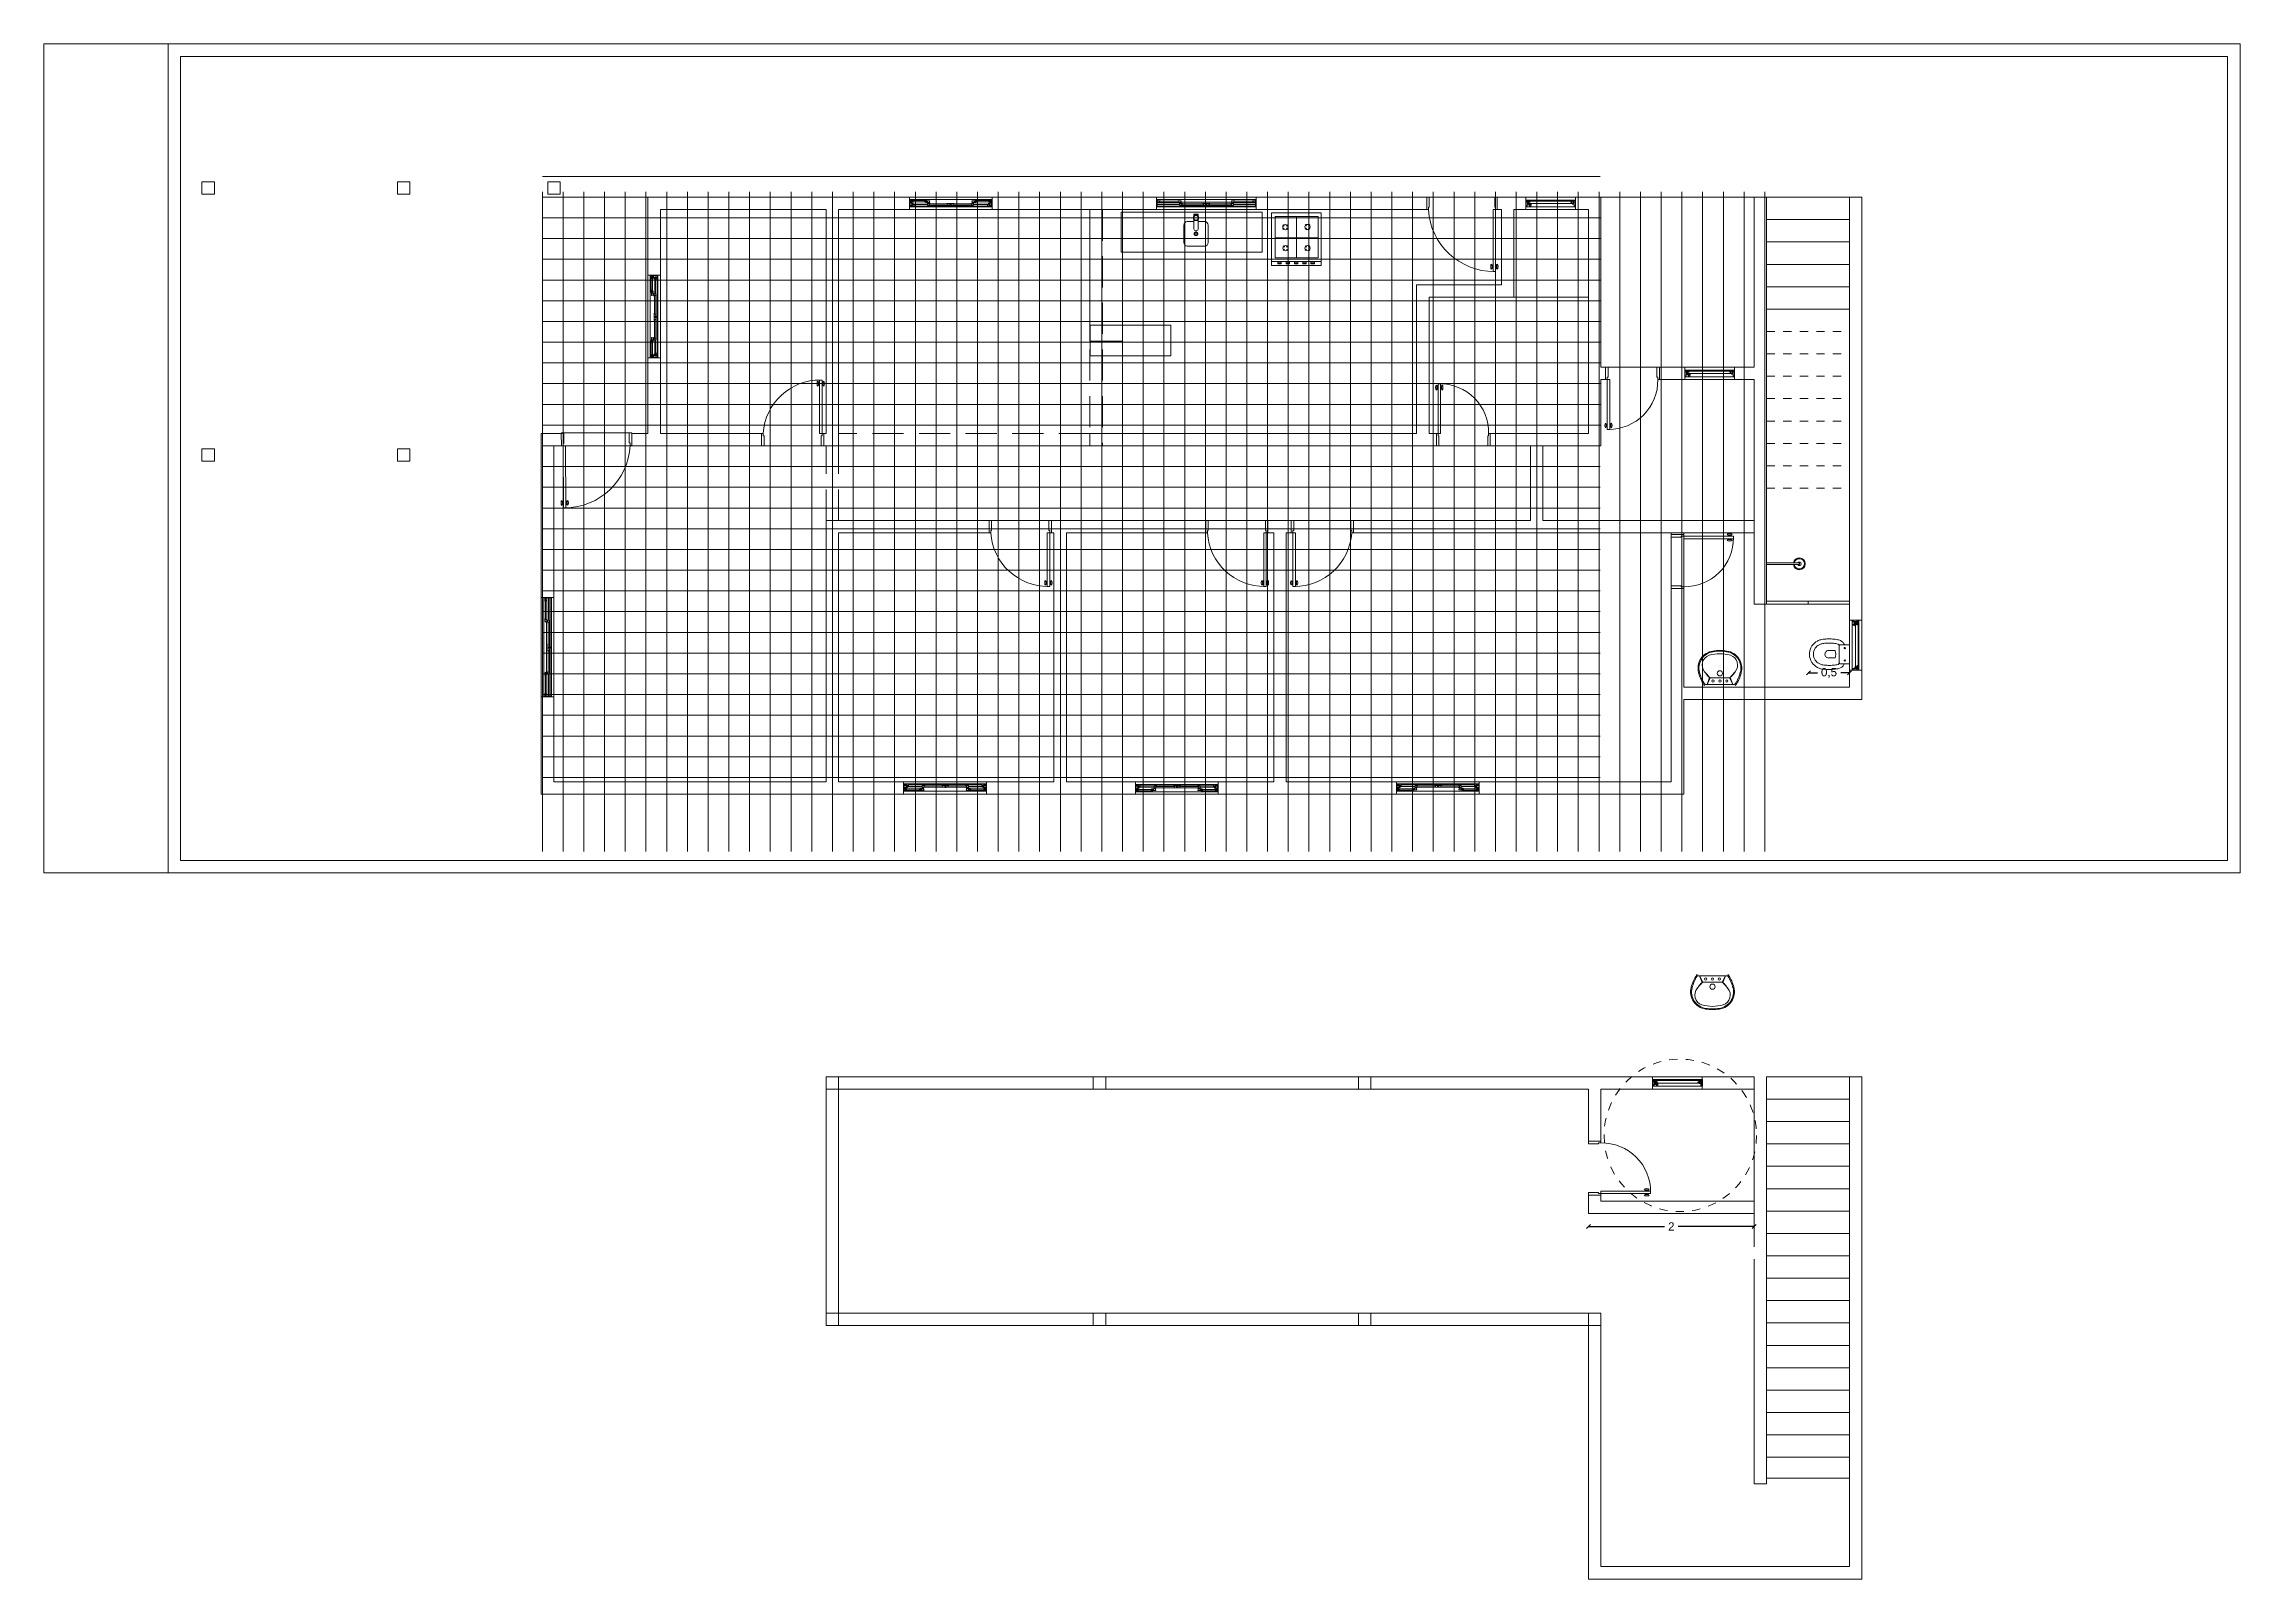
# Model space of a CAD drawing. Header units: metres. Extents: x 1628 to 1845, y 824 to 931.
# Drawn here: x 1803.65 to 1830.15, y 870.23 to 888.75 of the extents above; entities that cross this region are included whole.
import ezdxf

# ---------------------------------------------------------------- set-up
doc = ezdxf.new("R2010")
doc.units = ezdxf.units.M
doc.header["$LTSCALE"] = 0.15
for name, pattern in [('CONTINUO', [0]), ('HIDDEN', [0.375, 0.25, -0.125]), ('HIDDEN2', [0.1875, 0.125, -0.0625])]:
    doc.linetypes.add(name, pattern=pattern)
doc.layers.get('0').update_dxf_attribs({"lineweight": 0, "plot": 0})
doc.layers.get('Defpoints').update_dxf_attribs({"lineweight": 0})
for name, color, linetype, lineweight in [('Alvenaria', 170, 'Continuous', 0), ('Alvenaria ext', 5, 'Continuous', 5), ('Caixilho', 120, 'Continuous', 0), ('esquadrias', 2, 'Continuous', 0), ('Humanização', 108, 'Continuous', 0), ('JARDIM', 90, 'Continuous', 0)]:
    doc.layers.add(name, color=color, linetype=linetype, lineweight=lineweight)
doc.styles.get("Standard").update_dxf_attribs({"font": 'arial.ttf'})
doc.dimstyles.new('Lunardi', dxfattribs={"dimtxt": 0.1, "dimasz": 0.05, "dimexe": 0, "dimexo": 0.05, "dimgap": 0.05, "dimtad": 0, "dimzin": 9, "dimtxsty": 'Standard', "dimblk": 'OBLIQUE', "dimcen": 0, "dimse1": 1, "dimse2": 1, "dimclrd": 1, "dimclre": 1, "dimclrt": 1, "dimadec": 0, "dimazin": 0, "dimtfac": 1, "dimtmove": 1, "dimatfit": 2, "dimldrblk": 'OBLIQUE', "dimfxl": 1, "dimarcsym": 0})

msp = doc.modelspace()

# ---------------------------------------------------------------- blocks, each defined once
blk = doc.blocks.new('*U190')
at = {"layer": 'JARDIM', "ltscale": 10}
blk.add_line((0, 3.977, -0.15), (0, -3.977, -0.15), dxfattribs=at)
blk = doc.blocks.new('*U191')
at = {"layer": 'JARDIM', "color": 0, "linetype": 'ByBlock', "lineweight": -2}
for p in [(0, 0), (0.25, 0), (0.5, 0), (0.75, 0), (1, 0), (1.25, 0), (1.5, 0), (1.75, 0), (2, 0), (2.25, 0), (2.5, 0), (2.75, 0), (3, 0), (3.25, 0), (3.5, 0), (3.75, 0), (4, 0), (4.25, 0), (4.5, 0), (4.75, 0), (5, 0), (5.25, 0), (5.5, 0), (5.75, 0), (6, 0), (6.25, 0), (6.5, 0), (6.75, 0), (7, 0), (7.25, 0), (7.5, 0), (7.75, 0), (8, 0), (8.25, 0), (8.5, 0), (8.75, 0), (9, 0), (9.25, 0), (9.5, 0), (9.75, 0), (10, 0), (10.25, 0), (10.5, 0), (10.75, 0), (11, 0), (11.25, 0), (11.5, 0), (11.75, 0), (12, 0), (12.25, 0), (12.5, 0), (12.75, 0), (13, 0), (13.25, 0), (13.5, 0), (13.75, 0), (14, 0), (14.25, 0), (14.5, 0), (14.75, 0)]:
    blk.add_blockref('*U190', p, dxfattribs=at)
blk = doc.blocks.new('*U192')
at = {"layer": 'JARDIM', "ltscale": 10}
blk.add_line((6.382, 0, -0.15), (-6.382, 0, -0.15), dxfattribs=at)
blk = doc.blocks.new('*U193')
at = {"layer": 'JARDIM', "color": 0, "linetype": 'ByBlock', "lineweight": -2}
for p in [(0, 0), (0, -0.25), (0, -0.5), (0, -0.75), (0, -1), (0, -1.25), (0, -1.5), (0, -1.75), (0, -2), (0, -2.25), (0, -2.5), (0, -2.75), (0, -3), (0, -3.25), (0, -3.5), (0, -3.75), (0, -4), (0, -4.25), (0, -4.5), (0, -4.75), (0, -5), (0, -5.25), (0, -5.5), (0, -5.75), (0, -6), (0, -6.25), (0, -6.5), (0, -6.75), (0, -7), (0, -7.25)]:
    blk.add_blockref('*U192', p, dxfattribs=at)
blk = doc.blocks.new('porta060a')
at = {"layer": 'Caixilho'}
for p, q in [((0.15, 0.63), (0.12, 0.63)), ((0.12, 0.63), (0.12, 0.63)), ((0.12, 0.63), (0.12, 0.62))]:
    blk.add_line(p, q, dxfattribs=at)
for points in [[(0.12, 0.62), (0, 0.62), (0, 0.65), (0.15, 0.65), (0.15, 0.63)], [(0.12, 0.03), (0, 0.03), (0, 0), (0.15, 0), (0.15, 0.02)], [(0.12, 0.03), (0.12, 0.02), (0.15, 0.02)]]:
    blk.add_lwpolyline(points, dxfattribs=at)
for points in [[(0.15, 0.02), (0.15, 0.05), (0.75, 0.05), (0.75, 0.02)], [(0.679, 0.05), (0.729, 0.05), (0.729, 0.055), (0.679, 0.055)], [(0.679, 0.02), (0.729, 0.02), (0.729, 0.015), (0.679, 0.015)], [(0.71, 0.055), (0.698, 0.055), (0.698, 0.063), (0.71, 0.063)], [(0.71, 0.015), (0.698, 0.015), (0.698, 0.007), (0.71, 0.007)]]:
    blk.add_lwpolyline(points, close=True, dxfattribs=at)
blk.add_arc((0.162, 0.042), 0.588, 359.2687, 91.2108, dxfattribs=at)
blk.add_ellipse((0.704, 0.071), major_axis=(-0.0297, 0), ratio=0.275862, dxfattribs=at)
at = {"layer": 'Caixilho', "extrusion": (0, 0, -1)}
blk.add_ellipse((0.704, -0.001), major_axis=(-0.0297, 0), ratio=0.275862, dxfattribs=at)
blk = doc.blocks.new('porta070a')
at = {"layer": 'Caixilho'}
for p, q in [((0.15, 0.73), (0.12, 0.73)), ((0.12, 0.73), (0.12, 0.73)), ((0.12, 0.73), (0.12, 0.72))]:
    blk.add_line(p, q, dxfattribs=at)
for points in [[(0.12, 0.72), (0, 0.72), (0, 0.75), (0.15, 0.75), (0.15, 0.73)], [(0.12, 0.03), (0, 0.03), (0, 0), (0.15, 0), (0.15, 0.02)], [(0.12, 0.03), (0.12, 0.02), (0.15, 0.02)]]:
    blk.add_lwpolyline(points, dxfattribs=at)
for points in [[(0.15, 0.02), (0.15, 0.05), (0.795, 0.05), (0.795, 0.02)], [(0.726, 0.05), (0.776, 0.05), (0.776, 0.055), (0.726, 0.055)], [(0.726, 0.02), (0.776, 0.02), (0.776, 0.015), (0.726, 0.015)], [(0.757, 0.055), (0.745, 0.055), (0.745, 0.063), (0.757, 0.063)], [(0.757, 0.015), (0.745, 0.015), (0.745, 0.007), (0.757, 0.007)]]:
    blk.add_lwpolyline(points, close=True, dxfattribs=at)
blk.add_arc((0.106, 0.042), 0.689, 359.3762, 86.3751, dxfattribs=at)
blk.add_ellipse((0.751, 0.071), major_axis=(-0.0297, 0), ratio=0.275862, dxfattribs=at)
at = {"layer": 'Caixilho', "extrusion": (0, 0, -1)}
blk.add_ellipse((0.751, -0.001), major_axis=(-0.0297, 0), ratio=0.275862, dxfattribs=at)
blk = doc.blocks.new('JCB4F_CS100')
for p, q in [((0, 90), (1000, 90)), ((1000, 0), (0, 0)), ((7, 82), (29, 82)), ((29, 82), (7, 82)), ((7, 69), (28, 69)), ((46, 62), (225, 62)), ((46, 56), (225, 56)), ((46, 13), (178, 13)), ((57, 82), (943, 82)), ((247, 67), (472, 67)), ((247, 50), (472, 50)), ((783, 62), (954, 62)), ((783, 56), (954, 56)), ((954, 13), (822, 13)), ((971, 82), (993, 82)), ((993, 69), (972, 69))]:
    blk.add_line(p, q)
for points in [[(7, 36), (17, 36), (17, 37), (7, 37), (7, 82), (20, 82), (20, 84), (7, 84), (7, 84), (6, 84), (1, 84), (1, 89), (6, 89), (7, 88), (7, 89), (7, 90), (0, 90), (0, 77), (1, 77), (1, 82), (6, 82), (6, 8), (1, 8), (1, 13), (0, 13), (0, 0), (7, 0), (7, 1), (7, 2), (6, 1), (1, 1), (1, 6), (6, 6), (7, 6), (7, 6), (7, 17), (17, 17), (17, 18), (7, 18)], [(993, 36), (983, 36), (983, 37), (993, 37), (993, 82), (980, 82), (980, 84), (993, 84), (993, 84), (994, 84), (999, 84), (999, 89), (994, 89), (993, 88), (993, 89), (993, 90), (1000, 90), (1000, 77), (999, 77), (999, 82), (994, 82), (994, 8), (999, 8), (999, 13), (1000, 13), (1000, 0), (993, 0), (993, 1), (993, 2), (994, 1), (999, 1), (999, 6), (994, 6), (993, 6), (993, 6), (993, 17), (983, 17), (983, 18), (993, 18)]]:
    blk.add_lwpolyline(points, close=True)
for points in [[(7, 45), (43, 45, 0.357337), (45, 47, 0.099331), (45, 67, 0.357337), (43, 69), (33, 69)], [(35, 69), (33, 69), (33, 85), (35, 85), (35, 84, 0.453094), (37, 83), (54, 85, -0.453094), (57, 82), (57, 72, -0.453094), (54, 69), (37, 71, 0.453094), (35, 70), (35, 69)], [(965, 69), (967, 69), (967, 85), (965, 85), (965, 84, -0.453094), (963, 83), (946, 85, 0.453094), (943, 82), (943, 72, 0.453094), (946, 69), (963, 71, -0.453094), (965, 70), (965, 69)], [(993, 45), (957, 45, -0.357337), (955, 47, -0.099331), (955, 67, -0.357337), (957, 69), (967, 69)]]:
    blk.add_lwpolyline(points, format="xyb")
for points in [[(19, 36), (21, 36), (21, 32), (23, 32), (23, 33), (22, 33), (22, 36), (27, 36), (27, 33), (26, 33), (26, 32), (29, 32), (29, 37), (17, 37), (17, 35), (16, 35), (16, 36), (13, 36), (10, 35, 1), (10, 33), (14, 34), (17, 34), (17, 19), (14, 19), (10, 20, 1), (10, 19), (13, 18), (16, 18), (16, 18), (17, 18), (17, 17), (19, 17)], [(205, 34), (203, 34), (203, 31), (201, 31), (201, 32), (202, 32), (202, 34), (196, 34), (196, 32), (198, 32), (198, 31), (195, 31), (195, 35), (206, 35), (206, 34), (208, 34), (208, 34), (210, 34), (214, 33, -1), (214, 32), (210, 33), (206, 33), (206, 18), (210, 18), (214, 19, -1), (214, 18), (210, 17), (208, 17), (208, 17), (206, 17), (206, 15), (205, 15)], [(236, 44), (236, 43), (234, 43), (234, 42), (240, 42), (240, 43), (239, 43), (239, 44), (244, 44, -0.414214), (248, 41), (246, 41), (246, 41, 0.414214), (244, 43), (241, 43), (241, 17), (244, 17, 0.414214), (246, 19), (246, 19), (248, 19), (248, 19, -0.414214), (244, 15), (206, 15), (206, 17), (218, 17), (218, 34), (206, 34), (206, 35), (240, 35), (240, 40), (233, 41), (233, 42), (227, 43, -0.957391), (227, 44)], [(239, 40, 0.957391), (239, 41), (233, 42, -0.388979), (233, 42), (233, 43, 0.39085), (232, 44), (227, 44, -0.39085), (226, 45), (226, 48, -0.414214), (227, 49), (259, 49), (259, 50), (247, 50), (247, 67), (259, 67), (259, 69), (225, 69), (225, 42, 0.414214), (226, 40), (227, 40), (227, 41), (226, 41), (226, 42), (232, 42), (232, 41), (230, 41), (230, 40)], [(495, 50), (497, 48, 0.668179), (498, 48), (498, 54), (499, 54), (499, 53), (501, 53), (501, 54, -0.668179), (502, 54), (503, 53), (507, 54, -1), (507, 53), (499, 51), (499, 47), (497, 47), (495, 49), (460, 49), (460, 50), (472, 50), (472, 67), (460, 67), (460, 69), (495, 69), (497, 71), (499, 71), (499, 66), (507, 64, -1), (507, 63), (503, 64), (502, 63, -0.668179), (501, 63), (501, 64), (499, 65), (499, 63), (498, 63), (498, 69, 0.668179), (497, 69), (495, 67)], [(509, 69), (509, 66), (508, 66), (508, 67), (507, 67), (507, 68), (508, 68), (508, 69), (502, 69), (502, 68), (504, 68), (504, 67), (501, 67), (501, 71), (510, 71), (512, 69), (547, 69), (547, 67), (535, 67), (535, 50), (547, 50), (547, 49), (512, 49), (510, 47), (501, 47), (501, 50), (504, 50), (504, 49), (502, 49), (502, 48), (508, 48), (508, 49), (507, 49), (507, 50), (508, 50), (508, 52), (509, 52), (509, 48, 0.668179), (510, 48), (512, 50), (512, 67), (510, 69, 0.668179)], [(748, 50), (760, 50), (760, 67), (748, 67), (748, 69), (783, 69), (783, 42, -0.414214), (781, 40), (780, 40), (780, 41), (781, 41), (781, 42), (776, 42), (776, 41), (777, 41), (777, 40), (768, 40, -0.957391), (768, 41), (774, 42, 0.388979), (775, 42), (775, 43, -0.39085), (775, 44), (781, 44, 0.39085), (781, 45), (781, 48, 0.414214), (781, 49), (748, 49)], [(764, 44), (764, 43), (766, 43), (766, 42), (760, 42), (760, 43), (761, 43), (761, 44), (756, 44, 0.414214), (753, 41), (754, 41), (754, 41, -0.414214), (756, 43), (759, 43), (759, 17), (756, 17, -0.414214), (754, 19), (754, 19), (753, 19), (753, 19, 0.414214), (756, 15), (794, 15), (794, 17), (782, 17), (782, 34), (794, 34), (794, 35), (760, 35), (760, 40), (767, 41), (767, 42), (773, 43, 0.957391), (773, 44)], [(795, 34), (797, 34), (797, 31), (799, 31), (799, 32), (798, 32), (798, 34), (804, 34), (804, 32), (802, 32), (802, 31), (805, 31), (805, 35), (794, 35), (794, 34), (792, 34), (792, 34), (790, 34), (786, 33, 1), (786, 32), (790, 33), (794, 33), (794, 18), (790, 18), (786, 19, 1), (786, 18), (790, 17), (792, 17), (792, 17), (794, 17), (794, 15), (795, 15)], [(981, 36), (979, 36), (979, 32), (977, 32), (977, 33), (978, 33), (978, 36), (973, 36), (973, 33), (974, 33), (974, 32), (971, 32), (971, 37), (983, 37), (983, 35), (984, 35), (984, 36), (987, 36), (990, 35, -1), (990, 33), (986, 34), (983, 34), (983, 19), (986, 19), (990, 20, -1), (990, 19), (987, 18), (984, 18), (984, 18), (983, 18), (983, 17), (981, 17)]]:
    blk.add_lwpolyline(points, format="xyb", close=True)
for points in [[(21, 29), (46, 29), (46, 25), (45, 25), (45, 28), (34, 28), (34, 14), (45, 14), (45, 17), (46, 17), (46, 13), (13, 13), (13, 14)], [(13, 14), (23, 14), (23, 28), (21, 28), (21, 29)], [(33, 47), (29, 47), (29, 85), (33, 85), (33, 47)], [(178, 29), (46, 29)], [(211, 14), (201, 14), (201, 28), (203, 28), (203, 29), (178, 29), (178, 25), (179, 25), (179, 28), (190, 28), (190, 14), (179, 14), (179, 17), (178, 17), (178, 13), (211, 13), (211, 14)], [(535, 67), (760, 67)], [(535, 50), (760, 50)], [(789, 14), (799, 14), (799, 28), (797, 28), (797, 29), (822, 29), (822, 25), (821, 25), (821, 28), (810, 28), (810, 14), (821, 14), (821, 17), (822, 17), (822, 13), (789, 13), (789, 14)], [(822, 29), (954, 29)], [(979, 29), (954, 29), (954, 25), (955, 25), (955, 28), (966, 28), (966, 14), (955, 14), (955, 17), (954, 17), (954, 13), (987, 13), (987, 14)], [(967, 47), (971, 47), (971, 85), (967, 85), (967, 47)], [(987, 14), (977, 14), (977, 28), (979, 28), (979, 29)]]:
    blk.add_lwpolyline(points)
blk = doc.blocks.new('JCS4F_CS120')
for p, q in [((0, 90), (1200, 90)), ((1200, 0), (0, 0)), ((7, 82), (1193, 82)), ((7, 62), (274, 62)), ((7, 56), (274, 56)), ((926, 62), (1193, 62)), ((926, 56), (1193, 56))]:
    blk.add_line(p, q)
for points in [[(7, 36), (17, 36), (17, 37), (7, 37), (7, 82), (20, 82), (20, 84), (7, 84), (7, 84), (6, 84), (1, 84), (1, 89), (6, 89), (7, 88), (7, 89), (7, 90), (0, 90), (0, 77), (1, 77), (1, 82), (6, 82), (6, 8), (1, 8), (1, 13), (0, 13), (0, 0), (7, 0), (7, 1), (7, 2), (6, 1), (1, 1), (1, 6), (6, 6), (7, 6), (7, 6), (7, 17), (17, 17), (17, 18), (7, 18)], [(1193, 36), (1183, 36), (1183, 37), (1193, 37), (1193, 82), (1180, 82), (1180, 84), (1193, 84), (1193, 84), (1194, 84), (1199, 84), (1199, 89), (1194, 89), (1193, 88), (1193, 89), (1193, 90), (1200, 90), (1200, 77), (1199, 77), (1199, 82), (1194, 82), (1194, 8), (1199, 8), (1199, 13), (1200, 13), (1200, 0), (1193, 0), (1193, 1), (1193, 2), (1194, 1), (1199, 1), (1199, 6), (1194, 6), (1193, 6), (1193, 6), (1193, 17), (1183, 17), (1183, 18), (1193, 18)]]:
    blk.add_lwpolyline(points, close=True)
for points in [[(13, 18), (16, 18), (16, 18), (17, 18), (17, 17), (46, 17), (46, 18), (44, 18), (44, 21), (43, 21), (43, 18), (35, 18), (35, 36), (43, 36), (43, 33), (44, 33), (44, 36), (46, 36), (46, 37), (17, 37), (17, 35), (16, 35), (16, 36), (13, 36), (10, 35, 1), (10, 33), (14, 34), (19, 34), (19, 36), (34, 36), (34, 18), (19, 18), (19, 19), (14, 19), (10, 20, 1), (10, 19)], [(286, 45), (286, 44), (284, 44), (284, 43), (290, 43), (290, 44), (289, 44), (289, 45), (294, 45, -0.414214), (298, 42), (296, 42), (296, 42, 0.414214), (294, 44), (291, 44), (291, 18), (294, 18, 0.414214), (296, 20), (296, 20), (298, 20), (298, 20, -0.414214), (294, 17), (256, 17), (256, 18), (268, 18), (268, 36), (256, 36), (256, 37), (290, 37), (290, 41), (283, 42), (283, 44), (276, 44, -0.957391), (276, 45)], [(602, 63, 0.662016), (602, 63), (603, 64), (607, 63, 1.000039), (608, 64), (599, 66), (599, 70, 0.414342), (599, 71), (598, 71, 0.198923), (597, 70), (595, 69, -0.198886), (595, 69), (561, 69, 0.414214), (560, 68), (560, 65), (561, 65), (561, 67), (572, 67), (572, 50), (561, 50), (561, 53), (560, 53), (560, 49, 0.414214), (561, 49), (595, 49, -0.198886), (595, 48), (597, 47, 0.198923), (598, 47), (599, 47, 0.414342), (599, 47), (599, 51), (608, 53, 1.000039), (607, 54), (603, 53), (602, 54, 0.662016), (602, 54), (602, 53), (599, 53), (599, 54), (599, 54, 0.414075), (598, 54), (598, 49, -0.668231), (597, 48), (595, 50), (595, 67), (597, 69, -0.668231), (598, 69), (598, 64, 0.414075), (599, 63), (599, 63), (599, 65), (602, 64)], [(891, 67), (891, 65), (890, 65), (890, 69), (890, 69), (926, 69), (926, 42, -0.414214), (924, 40), (923, 40), (923, 41), (924, 41), (924, 42), (919, 42), (919, 41), (920, 41), (920, 40), (911, 40, -0.957391), (911, 41), (917, 42, 0.388979), (918, 42), (918, 43, -0.39085), (918, 44), (924, 44, 0.39085), (924, 45), (924, 48, 0.414214), (924, 49), (890, 49), (890, 53), (891, 53), (891, 50), (903, 50), (903, 67)], [(914, 45), (914, 44), (916, 44), (916, 43), (910, 43), (910, 44), (911, 44), (911, 45), (906, 45, 0.414214), (902, 42), (904, 42), (904, 42, -0.414214), (906, 44), (909, 44), (909, 18), (906, 18, -0.414214), (904, 20), (904, 20), (902, 20), (902, 20, 0.414214), (906, 17), (944, 17), (944, 18), (932, 18), (932, 36), (944, 36), (944, 37), (910, 37), (910, 41), (917, 42), (917, 44), (923, 44, 0.957391), (923, 45)], [(1187, 18), (1184, 18), (1184, 18), (1183, 18), (1183, 17), (1154, 17), (1154, 18), (1156, 18), (1156, 21), (1157, 21), (1157, 18), (1165, 18), (1165, 36), (1157, 36), (1157, 33), (1156, 33), (1156, 36), (1154, 36), (1154, 37), (1183, 37), (1183, 35), (1184, 35), (1184, 36), (1187, 36), (1190, 35, -1), (1190, 33), (1186, 34), (1181, 34), (1181, 36), (1166, 36), (1166, 18), (1181, 18), (1181, 19), (1186, 19), (1190, 20, -1), (1190, 19)]]:
    blk.add_lwpolyline(points, format="xyb", close=True)
for points in [[(44, 36), (268, 36)], [(268, 18), (44, 18)], [(291, 31), (909, 31)], [(560, 67), (311, 67)], [(560, 50), (311, 50)], [(892, 67), (648, 67)], [(892, 50), (648, 50)], [(1156, 36), (932, 36)], [(932, 18), (1156, 18)]]:
    blk.add_lwpolyline(points)
blk.add_lwpolyline([(274, 67), (274, 42), (274, 42, 0.414214), (276, 40), (276, 40), (277, 40), (277, 40, 0.29569), (277, 41), (277, 41), (277, 41), (276, 41), (276, 42), (282, 42), (282, 41), (280, 41), (280, 41), (280, 41, 0.414214), (281, 40), (281, 40), (289, 40), (289, 40, 0.84382), (289, 41), (289, 41), (283, 42), (283, 42, -0.388156), (283, 42), (283, 42), (283, 43), (283, 43, 0.39164), (282, 44), (282, 44), (276, 44), (276, 44, -0.39164), (275, 45), (275, 45), (275, 48, -0.414214), (276, 49), (310, 49), (310, 49, 0.407557), (311, 49), (311, 49), (311, 53), (309, 53), (309, 50), (299, 50), (299, 67), (309, 67), (309, 65), (311, 65), (311, 68), (311, 68, 0.414214), (310, 69), (310, 69), (276, 69), (276, 69, 0.414214), (274, 67)], format="xyb")
at = {"linetype": 'Continuous', "flags": 128}
blk.add_lwpolyline([(613, 50), (613, 67), (611, 69, 0.668182), (610, 69), (610, 66), (608, 66), (608, 67), (608, 67, -0.414214), (607, 68), (607, 68), (608, 68), (608, 69), (603, 69), (603, 68), (604, 68), (604, 68, -0.414214), (604, 67, 0.000022), (602, 67, -0.414266), (602, 68), (602, 70, -0.41423), (602, 71), (610, 71, -0.198925), (611, 70), (612, 69, 0.19891), (613, 69), (647, 69, -0.414229), (648, 68), (648, 65), (646, 65), (646, 67), (636, 67), (636, 50), (646, 50), (646, 53), (648, 53), (648, 49, -0.414214), (647, 49), (613, 49, 0.198953), (612, 48, -0.000079), (611, 47, -0.198864), (610, 47), (602, 47, -0.414214), (602, 47), (602, 50, -0.414214), (602, 50), (604, 50, -0.414229), (604, 50), (604, 49), (603, 49), (603, 48), (608, 48), (608, 49), (607, 49), (607, 50, -0.414214), (608, 50), (608, 50), (608, 52), (610, 52), (610, 48, 0.668231), (611, 48)], format="xyb", close=True, dxfattribs=at)
blk = doc.blocks.new('porta080a')
at = {"layer": 'Caixilho'}
for p, q in [((0.15, 0.83), (0.12, 0.83)), ((0.12, 0.83), (0.12, 0.83)), ((0.12, 0.83), (0.12, 0.82))]:
    blk.add_line(p, q, dxfattribs=at)
for points in [[(0.12, 0.82), (0, 0.82), (0, 0.85), (0.15, 0.85), (0.15, 0.83)], [(0.12, 0.03), (0, 0.03), (0, 0), (0.15, 0), (0.15, 0.02)], [(0.12, 0.03), (0.12, 0.02), (0.15, 0.02)]]:
    blk.add_lwpolyline(points, dxfattribs=at)
for points in [[(0.15, 0.02), (0.15, 0.05), (0.895, 0.05), (0.895, 0.02)], [(0.812, 0.05), (0.862, 0.05), (0.862, 0.055), (0.812, 0.055)], [(0.812, 0.02), (0.862, 0.02), (0.862, 0.015), (0.812, 0.015)], [(0.843, 0.055), (0.831, 0.055), (0.831, 0.063), (0.843, 0.063)], [(0.843, 0.015), (0.831, 0.015), (0.831, 0.007), (0.843, 0.007)]]:
    blk.add_lwpolyline(points, close=True, dxfattribs=at)
blk.add_arc((0.107, 0.042), 0.789, 359.4551, 86.8474, dxfattribs=at)
blk.add_ellipse((0.837, 0.071), major_axis=(-0.0297, 0), ratio=0.275862, dxfattribs=at)
at = {"layer": 'Caixilho', "extrusion": (0, 0, -1)}
blk.add_ellipse((0.837, -0.001), major_axis=(-0.0297, 0), ratio=0.275862, dxfattribs=at)
blk = doc.blocks.new('JMA_CL060')
for p, q in [((0, 0), (0, 600)), ((13, 600), (67, 600)), ((39, 66), (39, 557)), ((69, 27), (69, 571)), ((80, 0), (80, 600)), ((39, 523), (39, 523)), ((0, 0), (80, 0)), ((37, 63), (37, 64)), ((37, 63), (37, 64)), ((44, 27), (63, 27)), ((65, 17), (65, 26))]:
    blk.add_line(p, q)
blk.add_lwpolyline([(37, 562), (37, 562), (37, 564), (36, 564), (36, 563), (33, 563), (33, 569), (36, 569), (36, 567), (37, 567), (37, 570), (33, 570), (33, 583), (37, 583), (37, 579), (39, 579), (39, 580), (38, 580), (38, 583), (43, 583), (43, 580), (42, 580), (42, 579), (45, 579), (45, 583), (72, 583), (72, 570, 1.974147), (74, 569), (74, 593), (74, 594), (74, 594), (74, 599), (79, 599), (79, 594), (78, 594), (79, 593), (80, 593), (80, 600), (67, 600), (67, 599), (72, 599), (72, 584), (59, 584, -0.469413), (58, 585, 0.206251), (57, 588, 0.239932), (57, 588), (56, 588, 0.654961), (55, 587, -0.12117), (56, 586), (56, 586, -0.115143), (56, 586), (56, 586, -0.265542), (54, 584), (54, 584, -0.115143), (53, 584), (53, 584, -0.265542), (52, 586), (52, 586, -0.115143), (52, 586), (52, 586, -0.12117), (53, 587, 0.654961), (52, 588), (51, 588, 0.239932), (51, 588, 0.206251), (50, 585, -0.469413), (49, 584), (22, 584, -0.469413), (21, 585, 0.206251), (20, 588, 0.239932), (20, 588), (19, 588, 0.654961), (19, 587, -0.12117), (19, 586), (19, 586, -0.115143), (19, 586), (19, 586, -0.265542), (18, 584), (18, 584, -0.115143), (17, 584), (17, 584, -0.265542), (15, 586), (15, 586, -0.115143), (15, 586), (15, 586, -0.12117), (16, 587, 0.654961), (15, 588), (15, 588, 0.239932), (14, 588, 0.206251), (13, 585, -0.469413), (12, 584), (8, 584), (8, 599), (13, 599), (13, 600), (0, 600), (0, 593), (1, 593), (2, 594), (1, 594), (1, 599), (6, 599), (6, 594), (6, 594), (6, 593), (6, 583), (32, 583), (32, 562), (32, 562)], format="xyb")
for points in [[(60, 545), (68, 545), (68, 571), (68, 571), (68, 571), (44, 571, 0.414214), (39, 566), (39, 557), (40, 557), (40, 545), (48, 545), (48, 546), (42, 546), (42, 557), (66, 557), (66, 546), (60, 546), (60, 545)], [(36, 36), (36, 35), (37, 35), (37, 38), (30, 38), (30, 17), (6, 17), (6, 7), (6, 6), (6, 6), (6, 1), (1, 1), (1, 6), (2, 6), (1, 7), (0, 7), (0, 0), (13, 0), (13, 1), (8, 1), (8, 16), (12, 16, -0.469413), (13, 15, 0.206251), (14, 12, 0.239932), (15, 12), (15, 12, 0.654961), (16, 13, -0.12117), (15, 14), (15, 14, -0.115143), (15, 14), (15, 14, -0.265542), (17, 16), (17, 16, -0.115143), (18, 16), (18, 16, -0.265542), (19, 14), (19, 14, -0.115143), (19, 14), (19, 14, -0.12117), (19, 13, 0.654961), (19, 12), (20, 12, 0.239932), (20, 12, 0.206251), (21, 15, -0.469413), (22, 16), (49, 16, -0.469413), (50, 15, 0.206251), (51, 12, 0.239932), (51, 12), (52, 12, 0.654961), (53, 13, -0.12117), (52, 14), (52, 14, -0.115143), (52, 14), (52, 14, -0.265542), (53, 16), (53, 16, -0.115143), (54, 16), (54, 16, -0.265542), (56, 14), (56, 14, -0.115143), (56, 14), (56, 14, -0.12117), (55, 13, 0.654961), (56, 12), (57, 12, 0.239932), (57, 12, 0.206251), (58, 15, -0.469413), (59, 16), (64, 16), (64, 6), (72, 6), (72, 1), (67, 1), (67, 0), (80, 0), (80, 7), (79, 7), (78, 6), (79, 6), (79, 1), (74, 1), (74, 6), (74, 6), (74, 7), (65, 7), (65, 17), (31, 17), (31, 30), (37, 30), (37, 32), (36, 32), (36, 31), (31, 31), (31, 36)], [(40, 41), (40, 53), (40, 65, 0.414214), (39, 66), (33, 66, 0.414214), (32, 65), (32, 64), (37, 64), (37, 44), (32, 44), (32, 42, 0.414214), (33, 41), (39, 41)]]:
    blk.add_lwpolyline(points, format="xyb", close=True)
for points in [[(68, 571), (69, 571)], [(21, 46), (5, 46), (5, 61), (21, 61)], [(32, 45), (28, 45), (28, 36), (30, 35), (30, 30), (27, 27), (22, 27), (21, 45), (21, 63), (32, 63)], [(32, 63), (32, 44), (32, 44), (32, 63), (32, 63), (37, 63), (37, 44), (32, 44)], [(39, 41), (39, 27), (42, 27), (42, 28), (40, 28), (40, 30), (66, 30), (66, 28), (64, 28), (64, 27), (68, 27), (68, 53), (60, 53), (60, 53), (60, 52), (66, 52), (66, 41), (42, 41), (42, 52), (48, 52), (48, 53), (40, 53)]]:
    blk.add_lwpolyline(points)
blk.add_lwpolyline([(42, 28), (42, 27), (39, 27), (39, 26), (68, 26), (68, 13), (66, 13), (66, 12), (69, 12), (69, 27), (64, 27), (64, 28), (66, 28), (66, 29), (63, 29), (63, 27), (44, 27), (44, 29), (41, 29), (41, 28)], close=True)
blk = doc.blocks.new('_Oblique')
at = {"color": 0, "linetype": 'ByBlock', "lineweight": -2}
blk.add_line((-0.5, -0.5), (0.5, 0.5), dxfattribs=at)
blk = doc.blocks.new('*D194')
at = {"layer": 'Alvenaria', "color": 1, "lineweight": -2, "ltscale": 0.3}
for p, q in [((1822.283, 874.486), (1823.2, 874.486)), ((1824.283, 874.486), (1823.366, 874.486))]:
    blk.add_line(p, q, dxfattribs=at)
at = {"layer": 'Defpoints', "color": 0, "ltscale": 0.3}
for p in [(1822.283, 874.642), (1824.283, 874.642), (1822.283, 874.486)]:
    blk.add_point(p, dxfattribs=at)
at = {"layer": 'Alvenaria', "color": 1, "lineweight": -2, "ltscale": 0.3, "xscale": 0.05, "yscale": 0.05, "zscale": 0.05, "rotation": 180}
blk.add_blockref('_Oblique', (1822.283, 874.486), dxfattribs=at)
at = {"layer": 'Alvenaria', "color": 1, "lineweight": -2, "ltscale": 0.3, "xscale": 0.05, "yscale": 0.05, "zscale": 0.05}
blk.add_blockref('_Oblique', (1824.283, 874.486), dxfattribs=at)
at = {"layer": 'Alvenaria', "color": 1, "ltscale": 0.3, "insert": (1823.283, 874.486), "char_height": 0.1, "attachment_point": 5}
blk.add_mtext('2', dxfattribs=at)
blk = doc.blocks.new('pia banh')
at = {"layer": 'Humanização'}
for p, q in [((1693.24, 877.119), (1693.571, 877.119)), ((1693.26, 877.119), (1693.29, 877.035)), ((1693.26, 877.119), (1693.299, 877.039)), ((1693.415, 877.119), (1693.26, 877.119)), ((1693.299, 877.039), (1693.532, 877.039)), ((1693.415, 877.119), (1693.591, 877.119)), ((1693.571, 877.119), (1693.532, 877.039)), ((1693.571, 877.119), (1693.541, 877.035))]:
    blk.add_line(p, q, dxfattribs=at)
for centre, radius in [((1693.331, 877.079), 0.0137), ((1693.415, 876.986), 0.0315), ((1693.415, 877.079), 0.0137), ((1693.499, 877.079), 0.0137)]:
    blk.add_circle(centre, radius, dxfattribs=at)
for centre, radius, start, end in [((1693.361, 876.925), 0.21, 164.8885, 261.8746), ((1693.658, 876.845), 0.518, 147.2141, 164.8885), ((1693.362, 876.923), 0.2, 165.2817, 262.1149), ((1693.658, 876.845), 0.505, 148.0101, 165.2817), ((1693.324, 876.886), 0.123, 139.4403, 252.413), ((1693.233, 877.119), 0.0126, 90, 147.2141), ((1693.24, 877.106), 0.0126, 90, 148.0101), ((1698.335, 872.598), 6.719, 138.6723, 139.4403), ((1698.697, 873.059), 6.719, 143.8347, 144.4403), ((1693.283, 877.016), 0.0137, 81.7289, 143.8347), ((1693.299, 877.026), 0.0126, 90, 138.6723), ((1693.469, 876.923), 0.2, 277.8851, 14.7183), ((1693.47, 876.925), 0.21, 278.1254, 15.1115), ((1693.532, 877.026), 0.0126, 41.3277, 90), ((1688.495, 872.598), 6.719, 40.5597, 41.3277), ((1693.506, 876.886), 0.123, 287.587, 40.5597), ((1693.547, 877.016), 0.0137, 36.1653, 98.2711), ((1688.134, 873.059), 6.719, 35.5597, 36.1653), ((1693.591, 877.106), 0.0126, 31.9899, 90), ((1693.598, 877.119), 0.0126, 32.7859, 90), ((1693.173, 876.845), 0.505, 14.7183, 31.9899), ((1693.173, 876.845), 0.518, 15.1115, 32.7859), ((1693.415, 877.173), 0.424, 252.413, 270), ((1693.415, 877.306), 0.595, 261.8746, 270), ((1693.415, 877.306), 0.587, 262.1149, 270), ((1693.415, 877.173), 0.424, 270, 287.587), ((1693.415, 877.306), 0.587, 270, 277.8851), ((1693.415, 877.306), 0.595, 270, 278.1254)]:
    blk.add_arc(centre, radius, start, end, dxfattribs=at)
blk = doc.blocks.new('vaso')
at = {"layer": 'Humanização'}
for p, q in [((1694.821, 875.89), (1694.742, 875.89)), ((1694.871, 875.948), (1694.871, 875.95)), ((1694.871, 875.844), (1694.871, 875.948)), ((1694.871, 875.741), (1694.871, 875.844)), ((1694.879, 875.959), (1694.94, 875.959)), ((1694.995, 875.959), (1694.94, 875.959)), ((1694.995, 875.729), (1694.995, 875.959)), ((1694.742, 875.799), (1694.821, 875.799)), ((1694.871, 875.739), (1694.871, 875.741)), ((1694.879, 875.729), (1694.94, 875.729)), ((1694.94, 875.729), (1694.995, 875.729))]:
    blk.add_line(p, q, dxfattribs=at)
for centre in [(1694.937, 875.919), (1694.937, 875.769)]:
    blk.add_circle(centre, 0.0075, dxfattribs=at)
for centre, radius, start, end in [((1694.69, 875.845), 0.18, 146.4064, 180.1951), ((1694.69, 875.844), 0.18, 179.8049, 213.5936), ((1694.69, 875.843), 0.181, 117.3434, 145.8167), ((1694.69, 875.845), 0.13, 146.52, 180.2704), ((1694.69, 875.844), 0.13, 179.7296, 213.48), ((1694.69, 875.843), 0.131, 118.7786, 145.7038), ((1694.698, 875.828), 0.198, 104.9578, 117.4049), ((1694.698, 875.828), 0.148, 105.2515, 118.6949), ((1694.718, 875.713), 0.315, 97.6097, 103.168), ((1694.718, 875.713), 0.265, 97.6534, 102.9939), ((1694.752, 875.424), 0.605, 91.441, 97.1373), ((1694.752, 875.424), 0.555, 91.4584, 97.1156), ((1694.742, 875.844), 0.044, 143.7925, 216.2075), ((1694.745, 875.843), 0.0465, 93.5983, 144.6498), ((1694.749, 875.381), 0.648, 84.8567, 91.0525), ((1694.749, 875.381), 0.598, 84.901, 91.0362), ((1694.739, 875.407), 0.573, 81.0136, 83.7509), ((1694.739, 875.407), 0.623, 81.0136, 83.7971), ((1694.703, 875.844), 0.126, 338.8367, 21.1633), ((1694.808, 875.796), 0.178, 74.0139, 83.1613), ((1694.739, 875.407), 0.623, 78.2086, 81.0136), ((1694.848, 875.946), 0.0231, 2.5913, 68.2206), ((1694.848, 875.932), 0.0871, 24.7771, 77.3234), ((1694.88, 875.951), 0.00842, 96.191, 188.2537), ((1694.943, 875.978), 0.0185, 210.3559, 262.2639), ((1694.69, 875.846), 0.181, 214.1833, 242.6566), ((1694.69, 875.846), 0.131, 214.2962, 241.2214), ((1694.698, 875.861), 0.198, 242.5951, 255.0422), ((1694.698, 875.861), 0.148, 241.3051, 254.7485), ((1694.718, 875.976), 0.315, 256.832, 262.3903), ((1694.718, 875.976), 0.265, 257.0061, 262.3466), ((1694.752, 876.265), 0.605, 262.8627, 268.559), ((1694.752, 876.265), 0.555, 262.8844, 268.5416), ((1694.745, 875.845), 0.0465, 215.3502, 266.4017), ((1694.749, 876.308), 0.648, 268.9475, 275.1433), ((1694.749, 876.308), 0.598, 268.9638, 275.099), ((1694.739, 876.282), 0.573, 276.2491, 278.9864), ((1694.739, 876.282), 0.623, 276.2029, 278.9864), ((1694.808, 875.892), 0.178, 276.8387, 285.9861), ((1694.739, 876.282), 0.623, 278.9864, 281.7914), ((1694.848, 875.743), 0.0231, 291.7794, 357.4087), ((1694.848, 875.757), 0.0871, 282.6766, 335.2229), ((1694.88, 875.738), 0.00842, 171.7463, 263.809), ((1694.943, 875.711), 0.0185, 97.7361, 149.6441)]:
    blk.add_arc(centre, radius, start, end, dxfattribs=at)
blk = doc.blocks.new('chuveiro')
at = {"layer": 'Humanização'}
for p, q in [((1694.608, 877.774), (1694.608, 877.754)), ((1695.009, 877.774), (1694.608, 877.774)), ((1695.009, 877.754), (1694.608, 877.754))]:
    blk.add_line(p, q, dxfattribs=at)
for radius, start, end in [(0.0716, 8.0276, 351.9724), (0.0616, 9.3414, 351.9724), (0.0216, 27.5677, 332.4323)]:
    blk.add_arc((1694.608, 877.764), radius, start, end, dxfattribs=at)
blk = doc.blocks.new('*D196')
at = {"layer": 'Alvenaria', "color": 1, "lineweight": -2, "ltscale": 10}
for p, q in [((1824.938, 881.163), (1825.045, 881.163)), ((1825.434, 881.163), (1825.328, 881.163))]:
    blk.add_line(p, q, dxfattribs=at)
at = {"layer": 'Defpoints', "color": 0, "ltscale": 10}
for p in [(1824.938, 881.273), (1824.938, 881.163), (1825.434, 881.273)]:
    blk.add_point(p, dxfattribs=at)
at = {"layer": 'Alvenaria', "color": 1, "lineweight": -2, "ltscale": 10, "xscale": 0.05, "yscale": 0.05, "zscale": 0.05, "rotation": 180}
blk.add_blockref('_Oblique', (1824.938, 881.163), dxfattribs=at)
at = {"layer": 'Alvenaria', "color": 1, "lineweight": -2, "ltscale": 10, "xscale": 0.05, "yscale": 0.05, "zscale": 0.05}
blk.add_blockref('_Oblique', (1825.434, 881.163), dxfattribs=at)
at = {"layer": 'Alvenaria', "color": 1, "ltscale": 10, "insert": (1825.186, 881.163), "char_height": 0.1, "attachment_point": 5}
blk.add_mtext('0,5', dxfattribs=at)
blk = doc.blocks.new('pia coz')
at = {"layer": 'Humanização'}
for p, q in [((1683.928, 882.517), (1683.928, 882.307)), ((1684.048, 882.559), (1683.97, 882.559)), ((1684.048, 882.626), (1684.048, 882.646)), ((1684.048, 882.472), (1684.048, 882.584)), ((1684.052, 882.65), (1684.098, 882.65)), ((1684.08, 882.45), (1684.07, 882.45)), ((1684.102, 882.646), (1684.102, 882.626)), ((1684.102, 882.584), (1684.102, 882.472)), ((1684.18, 882.559), (1684.102, 882.559)), ((1684.222, 882.307), (1684.222, 882.517)), ((1683.97, 882.265), (1684.18, 882.265))]:
    blk.add_line(p, q, dxfattribs=at)
blk.add_lwpolyline([(1683.172, 882.673), (1683.172, 882.191), (1684.874, 882.191), (1684.874, 882.673)], close=True, dxfattribs=at)
for centre, radius in [((1684.075, 882.605), 0.034), ((1684.075, 882.605), 0.0268), ((1684.075, 882.412), 0.0227), ((1684.075, 882.412), 0.0143)]:
    blk.add_circle(centre, radius, dxfattribs=at)
for centre, radius, start, end in [((1683.97, 882.517), 0.042, 90, 180), ((1684.052, 882.646), 0.00359, 90, 180), ((1684.07, 882.472), 0.0215, 180, 270), ((1684.08, 882.472), 0.0215, 270, 0), ((1684.098, 882.646), 0.00359, 0, 90), ((1684.18, 882.517), 0.042, 0, 90), ((1683.97, 882.307), 0.042, 180, 270), ((1684.18, 882.307), 0.042, 270, 0)]:
    blk.add_arc(centre, radius, start, end, dxfattribs=at)
blk = doc.blocks.new('fogão')
at = {"layer": 'Humanização'}
for p, q in [((1684.986, 882.664), (1684.986, 882.032)), ((1685.586, 882.664), (1684.986, 882.664)), ((1685.548, 882.623), (1685.029, 882.623)), ((1685.029, 882.623), (1685.029, 882.124)), ((1685.139, 882.506), (1685.124, 882.521)), ((1685.138, 882.479), (1685.124, 882.465)), ((1685.165, 882.479), (1685.18, 882.464)), ((1685.166, 882.506), (1685.18, 882.52)), ((1685.288, 882.124), (1685.288, 882.621)), ((1685.406, 882.482), (1685.391, 882.467)), ((1685.406, 882.509), (1685.392, 882.523)), ((1685.433, 882.508), (1685.448, 882.523)), ((1685.433, 882.482), (1685.447, 882.467)), ((1685.548, 882.122), (1685.548, 882.623)), ((1685.586, 882.032), (1685.586, 882.664)), ((1685.548, 882.364), (1685.029, 882.364)), ((1685.141, 882.253), (1685.127, 882.267)), ((1685.141, 882.226), (1685.127, 882.211)), ((1685.168, 882.252), (1685.183, 882.267)), ((1685.168, 882.225), (1685.183, 882.211)), ((1685.406, 882.226), (1685.391, 882.211)), ((1685.406, 882.253), (1685.392, 882.267)), ((1685.433, 882.252), (1685.448, 882.267)), ((1685.433, 882.225), (1685.447, 882.211)), ((1684.986, 882.079), (1685.586, 882.079)), ((1684.986, 882.032), (1685.586, 882.032)), ((1685.029, 882.124), (1685.548, 882.124)), ((1685.062, 882.049), (1685.062, 882.079)), ((1685.101, 882.061), (1685.062, 882.061)), ((1685.104, 882.049), (1685.062, 882.049)), ((1685.104, 882.079), (1685.104, 882.049)), ((1685.162, 882.049), (1685.162, 882.079)), ((1685.201, 882.061), (1685.162, 882.061)), ((1685.204, 882.049), (1685.162, 882.049)), ((1685.204, 882.079), (1685.204, 882.049)), ((1685.262, 882.049), (1685.262, 882.079)), ((1685.301, 882.061), (1685.262, 882.061)), ((1685.304, 882.049), (1685.262, 882.049)), ((1685.304, 882.079), (1685.304, 882.049)), ((1685.362, 882.049), (1685.362, 882.079)), ((1685.401, 882.061), (1685.362, 882.061)), ((1685.404, 882.049), (1685.362, 882.049)), ((1685.404, 882.079), (1685.404, 882.049)), ((1685.462, 882.049), (1685.462, 882.079)), ((1685.501, 882.061), (1685.462, 882.061)), ((1685.504, 882.049), (1685.462, 882.049)), ((1685.504, 882.079), (1685.504, 882.049))]:
    blk.add_line(p, q, dxfattribs=at)
for centre in [(1685.152, 882.492), (1685.419, 882.495), (1685.155, 882.239), (1685.419, 882.239)]:
    blk.add_circle(centre, 0.0314, dxfattribs=at)

# ---------------------------------------------------------------- dimensions: what is measured, and where the dimension line sits
at = {"layer": 'Alvenaria', "ltscale": 10}
dim = msp.add_linear_dim(base=(1824.938, 881.163), p1=(1825.434, 881.273), p2=(1824.938, 881.273), dimstyle='Lunardi', override={"dimfxlon": 1}, dxfattribs=at)
dim.commit()
dim.dimension.update_dxf_attribs({"geometry": '*D196', "text_midpoint": (1825.186, 881.163)})
at = {"layer": 'Alvenaria', "ltscale": 0.3}
dim = msp.add_aligned_dim(p1=(1824.283, 874.642), p2=(1822.283, 874.642), distance=0.156, dimstyle='Lunardi', dxfattribs=at)
dim.commit()
dim.dimension.update_dxf_attribs({"geometry": '*D194', "text_midpoint": (1823.283, 874.486)})

# ---------------------------------------------------------------- linework, layer by layer
at = {"layer": 'Alvenaria', "ltscale": 10}
for p, q in [((1805.146, 888.75), (1803.646, 888.75)), ((1803.646, 888.75), (1803.646, 878.75)), ((1821.183, 886.901), (1820.333, 886.901)), ((1821.183, 886.901), (1820.333, 886.901)), ((1820.333, 886.901), (1820.333, 886.751)), ((1821.183, 886.751), (1821.183, 886.901)), ((1824.283, 886.901), (1822.433, 886.901)), ((1823.14, 884.851), (1822.477, 884.851)), ((1823.14, 884.851), (1822.49, 884.851)), ((1822.49, 884.851), (1822.49, 884.701)), ((1823.14, 884.701), (1823.14, 884.851)), ((1809.889, 884.051), (1809.648, 884.051)), ((1810.739, 884.057), (1809.889, 884.057)), ((1810.934, 884.051), (1810.739, 884.051)), ((1820.21, 884.051), (1816.268, 884.051)), ((1820.448, 884.051), (1820.448, 883.901)), ((1821.098, 883.901), (1821.098, 884.051)), ((1809.798, 883.901), (1809.89, 883.901)), ((1811.084, 883.901), (1810.719, 883.901)), ((1813.055, 883.901), (1812.305, 883.901)), ((1821.098, 883.901), (1820.448, 883.901)), ((1820.448, 883.901), (1821.098, 883.901)), ((1815.802, 883.001), (1815.052, 883.001)), ((1817.665, 883.001), (1818.415, 883.001)), ((1819.447, 883.001), (1818.697, 883.001)), ((1824.283, 881.992), (1824.283, 882.142)), ((1824.433, 881.992), (1824.283, 881.992)), ((1824.433, 882.027), (1824.433, 881.992)), ((1824.933, 881.992), (1824.933, 882.027)), ((1823.283, 879.85), (1823.283, 880.842)), ((1823.433, 879.7), (1823.433, 880.842)), ((1822.433, 879.7), (1823.433, 879.7)), ((1805.146, 878.75), (1803.646, 878.75)), ((1822.283, 873.292), (1813.233, 873.292)), ((1822.283, 873.292), (1822.433, 873.292)), ((1822.283, 870.233), (1822.283, 873.292)), ((1824.283, 871.383), (1824.433, 871.383)), ((1825.583, 870.233), (1822.283, 870.233))]:
    msp.add_line(p, q, dxfattribs=at)
at = {"layer": 'Alvenaria'}
for p, q in [((1820.333, 886.901), (1810.934, 886.901)), ((1810.934, 886.901), (1810.934, 884.051)), ((1813.083, 886.751), (1811.084, 886.751)), ((1811.084, 886.751), (1811.084, 884.051)), ((1813.083, 886.751), (1813.083, 884.051)), ((1820.333, 886.751), (1813.233, 886.751)), ((1813.233, 886.751), (1813.233, 883.901)), ((1822.433, 886.901), (1821.183, 886.901)), ((1821.233, 886.751), (1821.183, 886.751)), ((1821.233, 885.846), (1821.233, 886.751)), ((1822.283, 886.751), (1821.383, 886.751)), ((1821.383, 885.696), (1821.383, 886.751)), ((1822.283, 884.051), (1822.283, 886.751)), ((1822.433, 884.851), (1822.433, 886.901)), ((1824.283, 884.851), (1824.283, 886.901)), ((1824.433, 886.901), (1824.283, 886.901)), ((1824.433, 881.992), (1824.433, 886.901)), ((1824.433, 886.901), (1825.583, 886.901)), ((1825.433, 886.901), (1825.433, 880.992)), ((1825.583, 886.901), (1825.583, 880.842)), ((1824.433, 886.631), (1825.433, 886.631)), ((1824.433, 886.361), (1825.433, 886.361)), ((1824.433, 886.091), (1824.852, 886.091)), ((1824.852, 886.091), (1825.433, 886.091)), ((1820.21, 885.846), (1820.21, 884.051)), ((1820.36, 885.696), (1820.36, 884.051)), ((1821.383, 885.696), (1820.36, 885.696)), ((1821.383, 885.696), (1822.283, 885.696)), ((1824.433, 885.821), (1824.868, 885.821)), ((1824.868, 885.821), (1825.433, 885.821)), ((1824.433, 885.551), (1825.433, 885.551)), ((1822.52, 884.851), (1822.433, 884.851)), ((1824.283, 884.851), (1823.11, 884.851)), ((1822.433, 883.901), (1822.433, 884.701)), ((1822.54, 884.701), (1822.433, 884.701)), ((1824.283, 884.701), (1823.12, 884.701)), ((1824.283, 884.701), (1824.283, 882.142)), ((1809.648, 884.051), (1809.648, 879.7)), ((1811.084, 884.051), (1812.325, 884.051)), ((1813.005, 884.051), (1813.083, 884.051)), ((1816.268, 884.051), (1816.268, 883.901)), ((1820.36, 884.051), (1820.498, 884.051)), ((1821.078, 884.051), (1822.283, 884.051)), ((1809.798, 883.901), (1809.798, 879.85)), ((1811.084, 883.901), (1812.335, 883.901)), ((1813.025, 883.901), (1813.233, 883.901)), ((1816.268, 883.901), (1820.478, 883.901)), ((1821.068, 883.901), (1821.583, 883.901)), ((1821.583, 883.001), (1821.583, 883.901)), ((1821.733, 883.901), (1822.433, 883.901)), ((1821.733, 883.001), (1821.733, 883.901)), ((1813.083, 883.001), (1815.052, 883.001)), ((1813.083, 883.001), (1813.083, 879.85)), ((1815.802, 883.001), (1817.665, 883.001)), ((1818.415, 883.001), (1818.697, 883.001)), ((1819.447, 883.001), (1821.583, 883.001)), ((1821.733, 883.001), (1824.283, 883.001)), ((1813.233, 882.851), (1815.052, 882.851)), ((1813.233, 882.851), (1813.233, 879.85)), ((1815.802, 882.851), (1815.833, 882.851)), ((1815.833, 882.851), (1815.833, 879.85)), ((1815.983, 882.851), (1817.665, 882.851)), ((1815.983, 882.851), (1815.983, 879.85)), ((1818.415, 882.851), (1818.486, 882.851)), ((1818.486, 879.85), (1818.486, 882.851)), ((1818.636, 882.851), (1818.697, 882.851)), ((1818.636, 879.85), (1818.636, 882.851)), ((1819.447, 882.851), (1824.283, 882.851)), ((1823.283, 880.842), (1823.283, 882.851)), ((1823.433, 880.992), (1823.433, 882.851)), ((1825.433, 881.992), (1824.433, 881.992)), ((1825.433, 880.992), (1823.433, 880.992)), ((1825.583, 880.842), (1823.433, 880.842)), ((1809.798, 879.85), (1813.083, 879.85)), ((1813.233, 879.85), (1815.833, 879.85)), ((1815.983, 879.85), (1818.486, 879.85)), ((1818.636, 879.85), (1823.283, 879.85)), ((1809.648, 879.7), (1822.433, 879.7)), ((1820.333, 876.292), (1813.083, 876.292)), ((1813.083, 876.292), (1813.083, 873.292)), ((1820.333, 876.142), (1813.083, 876.142)), ((1813.233, 876.292), (1813.233, 873.292)), ((1824.283, 876.292), (1820.333, 876.292)), ((1822.283, 876.142), (1820.333, 876.142)), ((1822.283, 876.142), (1822.283, 875.514)), ((1822.433, 876.142), (1824.283, 876.142)), ((1822.433, 876.142), (1822.433, 875.514)), ((1824.283, 874.242), (1824.283, 876.292)), ((1824.433, 871.383), (1824.433, 876.292)), ((1824.433, 876.292), (1825.583, 876.292)), ((1825.433, 876.292), (1825.433, 870.383)), ((1825.583, 876.292), (1825.583, 870.233)), ((1824.433, 876.022), (1825.433, 876.022)), ((1824.433, 875.752), (1825.433, 875.752)), ((1824.433, 875.482), (1825.433, 875.482)), ((1824.433, 875.212), (1825.433, 875.212)), ((1822.283, 874.642), (1822.283, 874.864)), ((1822.433, 874.792), (1822.433, 874.864)), ((1824.283, 874.792), (1822.433, 874.792)), ((1824.433, 874.942), (1825.433, 874.942)), ((1824.283, 874.642), (1822.283, 874.642)), ((1824.433, 874.672), (1825.433, 874.672)), ((1824.433, 874.402), (1825.433, 874.402)), ((1824.283, 874.092), (1824.283, 871.383)), ((1824.433, 874.132), (1825.433, 874.132)), ((1824.433, 873.862), (1825.433, 873.862)), ((1813.083, 873.442), (1822.433, 873.442)), ((1822.283, 873.442), (1822.283, 873.292)), ((1822.433, 870.383), (1822.433, 873.442)), ((1824.433, 873.592), (1825.433, 873.592)), ((1813.083, 873.292), (1813.233, 873.292)), ((1816.268, 873.292), (1820.478, 873.292)), ((1821.068, 873.292), (1821.583, 873.292)), ((1824.433, 873.322), (1825.433, 873.322)), ((1824.433, 873.052), (1825.433, 873.052)), ((1824.433, 872.782), (1825.433, 872.782)), ((1824.433, 872.512), (1825.433, 872.512)), ((1824.433, 872.242), (1825.433, 872.242)), ((1824.433, 871.972), (1825.433, 871.972)), ((1824.433, 871.702), (1825.433, 871.702)), ((1824.433, 871.45), (1825.433, 871.45)), ((1825.433, 870.383), (1822.433, 870.383))]:
    msp.add_line(p, q, dxfattribs=at)
at = {"layer": 'Alvenaria', "color": 5, "linetype": 'HIDDEN', "ltscale": 10}
for p, q in [((1816.268, 886.751), (1816.268, 883.901)), ((1816.418, 886.751), (1816.418, 883.901)), ((1816.268, 884.051), (1813.233, 884.051)), ((1813.083, 883.001), (1813.083, 883.901)), ((1816.268, 883.901), (1813.233, 883.901)), ((1813.233, 883.001), (1813.233, 883.901))]:
    msp.add_line(p, q, dxfattribs=at)
at = {"layer": 'Alvenaria', "linetype": 'HIDDEN', "ltscale": 0.3}
for p, q in [((1824.433, 885.281), (1825.433, 885.281)), ((1824.433, 885.011), (1825.433, 885.011)), ((1824.433, 884.741), (1825.433, 884.741)), ((1824.433, 884.471), (1825.433, 884.471)), ((1824.433, 884.201), (1825.433, 884.201)), ((1824.433, 883.931), (1825.433, 883.931)), ((1824.433, 883.661), (1825.433, 883.661)), ((1824.433, 883.391), (1825.433, 883.391))]:
    msp.add_line(p, q, dxfattribs=at)
at = {"layer": 'Alvenaria', "ltscale": 10}
for points in [[(1805.146, 888.75), (1830.146, 888.75), (1830.146, 878.75), (1805.146, 878.75)], [(1805.296, 888.6), (1829.996, 888.6), (1829.996, 878.9), (1805.296, 878.9)], [(1805.703, 887.086), (1805.553, 887.086), (1805.553, 886.936), (1805.703, 886.936)], [(1808.061, 887.086), (1807.911, 887.086), (1807.911, 886.936), (1808.061, 886.936)], [(1809.876, 887.086), (1809.726, 887.086), (1809.726, 886.936), (1809.876, 886.936)], [(1805.703, 883.716), (1805.553, 883.716), (1805.553, 883.866), (1805.703, 883.866)], [(1808.061, 883.716), (1807.911, 883.716), (1807.911, 883.866), (1808.061, 883.866)], [(1824.433, 881.992), (1824.433, 882.027), (1825.433, 882.027), (1825.433, 881.992)]]:
    msp.add_lwpolyline(points, close=True, dxfattribs=at)
at = {"layer": 'Alvenaria'}
for points in [[(1814.089, 886.901), (1814.089, 886.751)], [(1815.089, 886.751), (1815.089, 886.901)], [(1817.072, 886.901), (1817.072, 886.751)], [(1818.272, 886.751), (1818.272, 886.901)], [(1820.333, 886.901), (1820.333, 886.751)], [(1821.183, 886.751), (1821.183, 886.901)], [(1821.526, 886.901), (1821.526, 886.751)], [(1822.126, 886.751), (1822.126, 886.901)], [(1811.084, 885.962), (1810.934, 885.962)], [(1820.21, 885.846), (1821.233, 885.846)], [(1810.934, 884.962), (1811.084, 884.962)], [(1823.446, 884.851), (1823.446, 884.701)], [(1824.046, 884.701), (1824.046, 884.851)], [(1815.052, 883.001), (1815.052, 882.851)], [(1815.802, 882.851), (1815.802, 883.001)], [(1817.665, 883.001), (1817.665, 882.851)], [(1818.415, 882.851), (1818.415, 883.001)], [(1818.697, 883.001), (1818.697, 882.851)], [(1819.447, 882.851), (1819.447, 883.001)], [(1809.798, 882.073), (1809.648, 882.073)], [(1825.583, 881.798), (1825.433, 881.798)], [(1825.433, 881.198), (1825.583, 881.198)], [(1809.648, 880.873), (1809.798, 880.873)], [(1814.019, 879.85), (1814.019, 879.7)], [(1815.019, 879.7), (1815.019, 879.85)], [(1816.816, 879.85), (1816.816, 879.7)], [(1817.816, 879.7), (1817.816, 879.85)], [(1819.966, 879.85), (1819.966, 879.7)], [(1820.966, 879.7), (1820.966, 879.85)], [(1816.308, 876.142), (1816.308, 876.292)], [(1816.458, 876.292), (1816.458, 876.142)], [(1823.057, 876.292), (1823.057, 876.142)], [(1823.657, 876.142), (1823.657, 876.292)], [(1816.308, 873.292), (1816.308, 873.442)], [(1816.458, 873.442), (1816.458, 873.292)], [(1819.507, 873.292), (1819.507, 873.442)], [(1819.657, 873.442), (1819.657, 873.292)]]:
    msp.add_lwpolyline(points, dxfattribs=at)
msp.add_lwpolyline([(1819.507, 876.292), (1819.657, 876.292), (1819.657, 876.142), (1819.507, 876.142)], close=True, dxfattribs=at)
at = {"layer": 'esquadrias', "linetype": 'CONTINUO', "ltscale": 10}
for points in [[(1816.268, 886.751), (1816.659, 886.751), (1816.659, 885.165), (1816.268, 885.165)], [(1816.269, 884.986), (1817.245, 884.986), (1817.245, 885.358), (1816.269, 885.358)]]:
    msp.add_lwpolyline(points, close=True, dxfattribs=at)
at = {"layer": 'esquadrias', "linetype": 'HIDDEN2'}
msp.add_circle((1823.391, 875.585), 0.92, dxfattribs=at)

# ---------------------------------------------------------------- block references
at = {"layer": 'Alvenaria', "xscale": -1, "rotation": 90}
msp.add_blockref('porta070a', (1818.415, 883.001), dxfattribs=at)
at = {"layer": 'Alvenaria ext'}
msp.add_blockref('porta060a', (1822.283, 874.864), dxfattribs=at)
at = {"layer": 'Caixilho'}
for name, p, xscale, yscale, zscale, rotation in [('JCB4F_CS100', (1815.089, 886.873), 0.001000000000203727, 0.001000000000203727, 0.001000000000203727, 180), ('JCS4F_CS120', (1818.273, 886.873), 0.001000000000203727, 0.001000000000203727, 0.001000000000203727, 180), ('JCB4F_CS100', (1810.962, 885.962), 0.001000000000203727, 0.001000000000203727, 0.001000000000203727, 270), ('JMA_CL060', (1823.446, 884.735), -0.0009999999999763531, 0.0009999999999763531, 0.001, 270), ('JCS4F_CS120', (1809.679, 882.074), 0.001000000000203727, 0.001000000000203727, 0.001000000000203727, 270), ('JMA_CL060', (1825.467, 881.798), -0.0009999999999763531, 0.0009999999999763531, 0.001, 180), ('JMA_CL060', (1823.058, 876.177), -0.0009999999999763531, 0.0009999999999763531, 0.001, 270)]:
    msp.add_blockref(name, p, dxfattribs=dict(at, xscale=xscale, yscale=yscale, zscale=zscale, rotation=rotation))
at = {"layer": 'Caixilho', "xscale": -1}
for name, p, rotation in [('porta080a', (1821.183, 886.901), 90), ('porta060a', (1820.448, 883.901), 270), ('porta070a', (1815.802, 883.001), 90), ('porta060a', (1823.283, 882.832), 180)]:
    msp.add_blockref(name, p, dxfattribs=dict(at, rotation=rotation))
at = {"layer": 'Caixilho', "linetype": 'HIDDEN', "xscale": -0.0009999999999763531, "yscale": 0.0009999999999763531, "zscale": 0.001, "rotation": 270}
msp.add_blockref('JMA_CL060', (1821.527, 886.785), dxfattribs=at)
at = {"layer": 'Caixilho'}
for name, p, rotation in [('porta060a', (1822.49, 884.851), 270), ('porta070a', (1813.055, 883.901), 89.99999999999999), ('porta080a', (1809.889, 884.051), 270.4090225348079), ('porta070a', (1818.697, 883.001), 270)]:
    msp.add_blockref(name, p, dxfattribs=dict(at, rotation=rotation))
at = {"layer": 'Caixilho', "xscale": 0.0009999999999763531, "yscale": 0.0009999999999763531, "zscale": 0.0009999999999763531}
for p in [(1814.02, 879.735), (1816.816, 879.728), (1819.966, 879.736)]:
    msp.add_blockref('JCB4F_CS100', p, dxfattribs=at)
at = {"layer": 'Humanização'}
for name, p in [('pia coz', (133.473, 4.047)), ('fogão', (133.473, 4.047)), ('vaso', (130.439, 5.544)), ('pia banh', (130.365, 0.392))]:
    msp.add_blockref(name, p, dxfattribs=at)
at = {"layer": 'Humanização', "rotation": 180}
msp.add_blockref('chuveiro', (3519.436, 1760.243), dxfattribs=at)
at = {"layer": 'Humanização', "xscale": -1, "rotation": 180}
msp.add_blockref('pia banh', (130.454, 1758.144), dxfattribs=at)
at = {"layer": 'JARDIM'}
for name, p in [('*U193', (1816.043, 887.152, 0.15)), ('*U191', (1809.661, 882.988, 0.15))]:
    msp.add_blockref(name, p, dxfattribs=at)

msp.set_redraw_order([(e.dxf.handle, doc.entitydb.next_handle()) for e in msp.query("TEXT MTEXT ATTDEF DIMENSION ARC_DIMENSION")])  # texts and dimensions are drawn at this point

doc.saveas('drawing.dxf')
